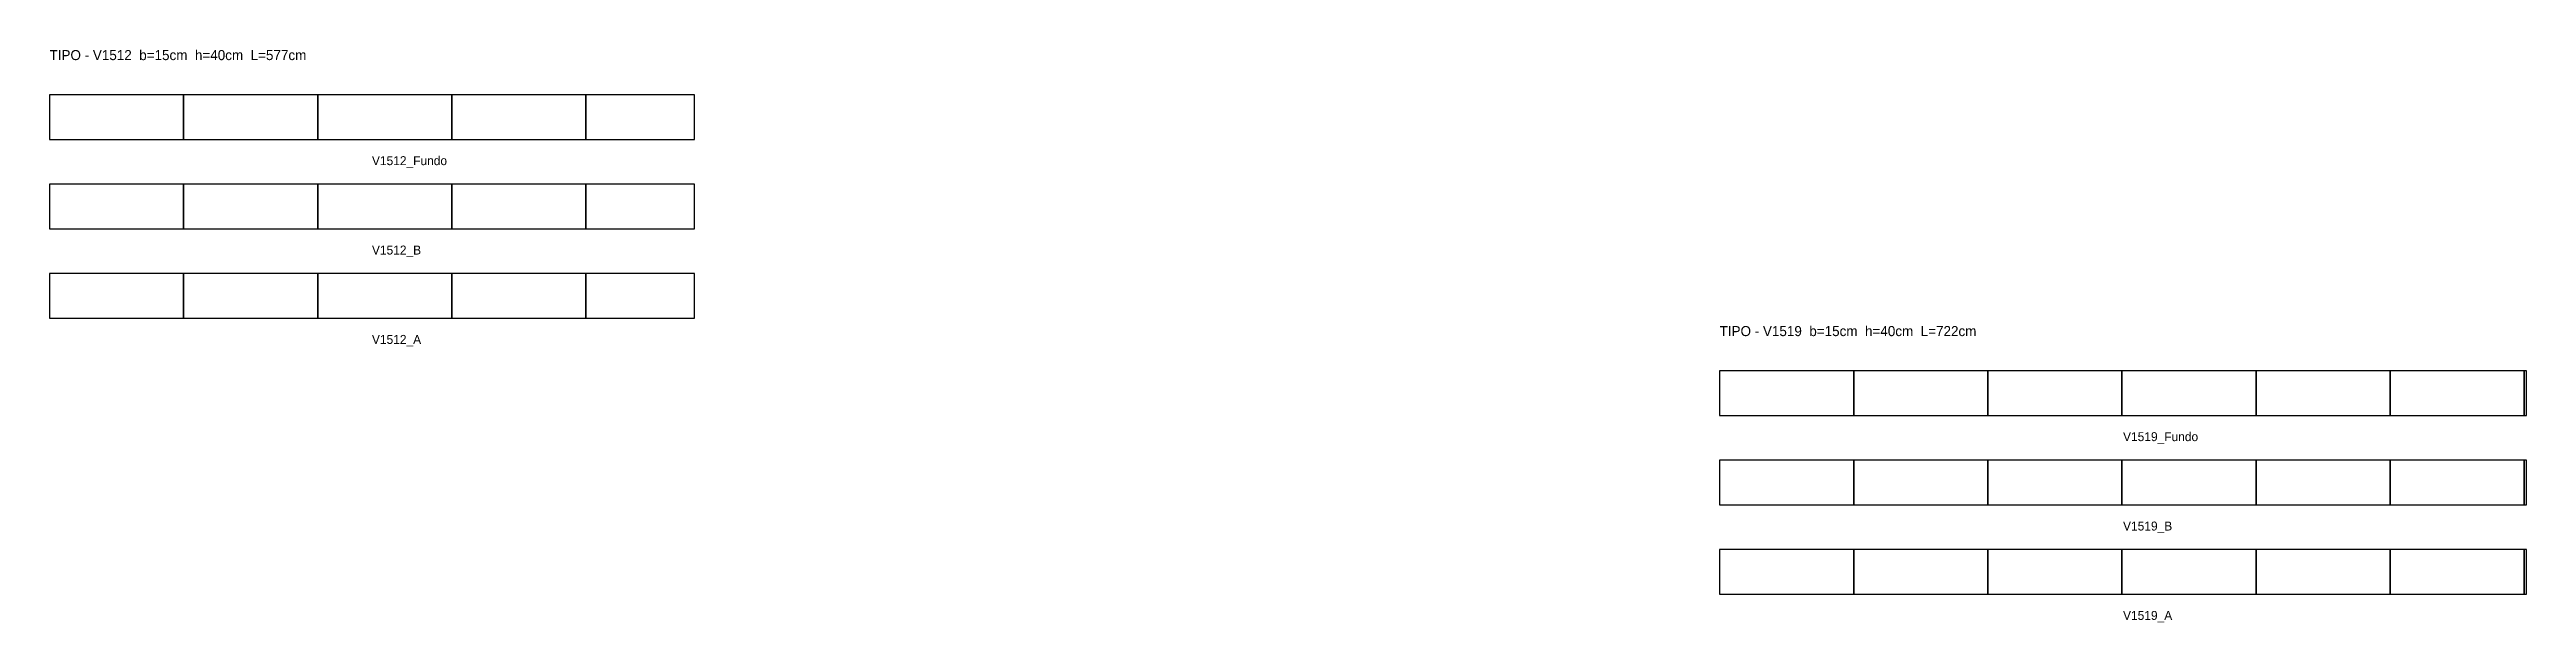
# Model space of a CAD drawing. Header units: metres. Extents: x -378 to 9631, y -10925 to 13375.
# Drawn here: x 5432 to 7649, y 7127 to 7640 of the extents above; entities that cross this region are included whole.
import ezdxf

# ---------------------------------------------------------------- set-up
doc = ezdxf.new("R2010")
doc.units = ezdxf.units.M

msp = doc.modelspace()

# ---------------------------------------------------------------- texts
at = {"layer": 'NOMENCLATURA', "char_height": 9, "attachment_point": 1}
for s, insert in [('TIPO - V1512  b=15cm  h=40cm  L=577cm', (5432.48, 7639.46)), ('TIPO - V1519  b=15cm  h=40cm  L=722cm', (6926.94, 7392.43))]:
    msp.add_mtext(s, dxfattribs=dict(at, insert=insert))
at = {"layer": 'Texto Secao', "char_height": 8, "attachment_point": 1}
for s, insert in [('V1512_Fundo', (5720.98, 7544.46)), ('V1512_B', (5720.98, 7464.46)), ('V1512_A', (5720.98, 7384.46)), ('V1519_Fundo', (7287.94, 7297.43)), ('V1519_B', (7287.94, 7217.43)), ('V1519_A', (7287.94, 7137.43))]:
    msp.add_mtext(s, dxfattribs=dict(at, insert=insert))

# ---------------------------------------------------------------- linework, layer by layer
at = {"layer": 'Paineis'}
for points in [[(5432.48, 7559.46), (5552.48, 7559.46), (5552.48, 7599.46), (5432.48, 7599.46)], [(5552.48, 7559.46), (5672.48, 7559.46), (5672.48, 7599.46), (5552.48, 7599.46)], [(5672.48, 7559.46), (5792.48, 7559.46), (5792.48, 7599.46), (5672.48, 7599.46)], [(5792.48, 7559.46), (5912.48, 7559.46), (5912.48, 7599.46), (5792.48, 7599.46)], [(5912.48, 7559.46), (6009.48, 7559.46), (6009.48, 7599.46), (5912.48, 7599.46)], [(5432.48, 7479.46), (5552.48, 7479.46), (5552.48, 7519.46), (5432.48, 7519.46)], [(5552.48, 7479.46), (5672.48, 7479.46), (5672.48, 7519.46), (5552.48, 7519.46)], [(5672.48, 7479.46), (5792.48, 7479.46), (5792.48, 7519.46), (5672.48, 7519.46)], [(5792.48, 7479.46), (5912.48, 7479.46), (5912.48, 7519.46), (5792.48, 7519.46)], [(5912.48, 7479.46), (6009.48, 7479.46), (6009.48, 7519.46), (5912.48, 7519.46)], [(5432.48, 7399.46), (5552.48, 7399.46), (5552.48, 7439.46), (5432.48, 7439.46)], [(5552.48, 7399.46), (5672.48, 7399.46), (5672.48, 7439.46), (5552.48, 7439.46)], [(5672.48, 7399.46), (5792.48, 7399.46), (5792.48, 7439.46), (5672.48, 7439.46)], [(5792.48, 7399.46), (5912.48, 7399.46), (5912.48, 7439.46), (5792.48, 7439.46)], [(5912.48, 7399.46), (6009.48, 7399.46), (6009.48, 7439.46), (5912.48, 7439.46)], [(6926.94, 7312.43), (7046.94, 7312.43), (7046.94, 7352.43), (6926.94, 7352.43)], [(7046.94, 7312.43), (7166.94, 7312.43), (7166.94, 7352.43), (7046.94, 7352.43)], [(7166.94, 7312.43), (7286.94, 7312.43), (7286.94, 7352.43), (7166.94, 7352.43)], [(7286.94, 7312.43), (7406.94, 7312.43), (7406.94, 7352.43), (7286.94, 7352.43)], [(7406.94, 7312.43), (7526.94, 7312.43), (7526.94, 7352.43), (7406.94, 7352.43)], [(7526.94, 7312.43), (7646.94, 7312.43), (7646.94, 7352.43), (7526.94, 7352.43)], [(7646.94, 7312.43), (7648.94, 7312.43), (7648.94, 7352.43), (7646.94, 7352.43)], [(6926.94, 7232.43), (7046.94, 7232.43), (7046.94, 7272.43), (6926.94, 7272.43)], [(7046.94, 7232.43), (7166.94, 7232.43), (7166.94, 7272.43), (7046.94, 7272.43)], [(7166.94, 7232.43), (7286.94, 7232.43), (7286.94, 7272.43), (7166.94, 7272.43)], [(7286.94, 7232.43), (7406.94, 7232.43), (7406.94, 7272.43), (7286.94, 7272.43)], [(7406.94, 7232.43), (7526.94, 7232.43), (7526.94, 7272.43), (7406.94, 7272.43)], [(7526.94, 7232.43), (7646.94, 7232.43), (7646.94, 7272.43), (7526.94, 7272.43)], [(7646.94, 7232.43), (7648.94, 7232.43), (7648.94, 7272.43), (7646.94, 7272.43)], [(6926.94, 7152.43), (7046.94, 7152.43), (7046.94, 7192.43), (6926.94, 7192.43)], [(7046.94, 7152.43), (7166.94, 7152.43), (7166.94, 7192.43), (7046.94, 7192.43)], [(7166.94, 7152.43), (7286.94, 7152.43), (7286.94, 7192.43), (7166.94, 7192.43)], [(7286.94, 7152.43), (7406.94, 7152.43), (7406.94, 7192.43), (7286.94, 7192.43)], [(7406.94, 7152.43), (7526.94, 7152.43), (7526.94, 7192.43), (7406.94, 7192.43)], [(7526.94, 7152.43), (7646.94, 7152.43), (7646.94, 7192.43), (7526.94, 7192.43)], [(7646.94, 7152.43), (7648.94, 7152.43), (7648.94, 7192.43), (7646.94, 7192.43)]]:
    msp.add_lwpolyline(points, close=True, dxfattribs=at)

msp.set_redraw_order([(e.dxf.handle, doc.entitydb.next_handle()) for e in msp.query("TEXT MTEXT ATTDEF DIMENSION ARC_DIMENSION")])  # texts and dimensions are drawn at this point

doc.saveas('drawing.dxf')
